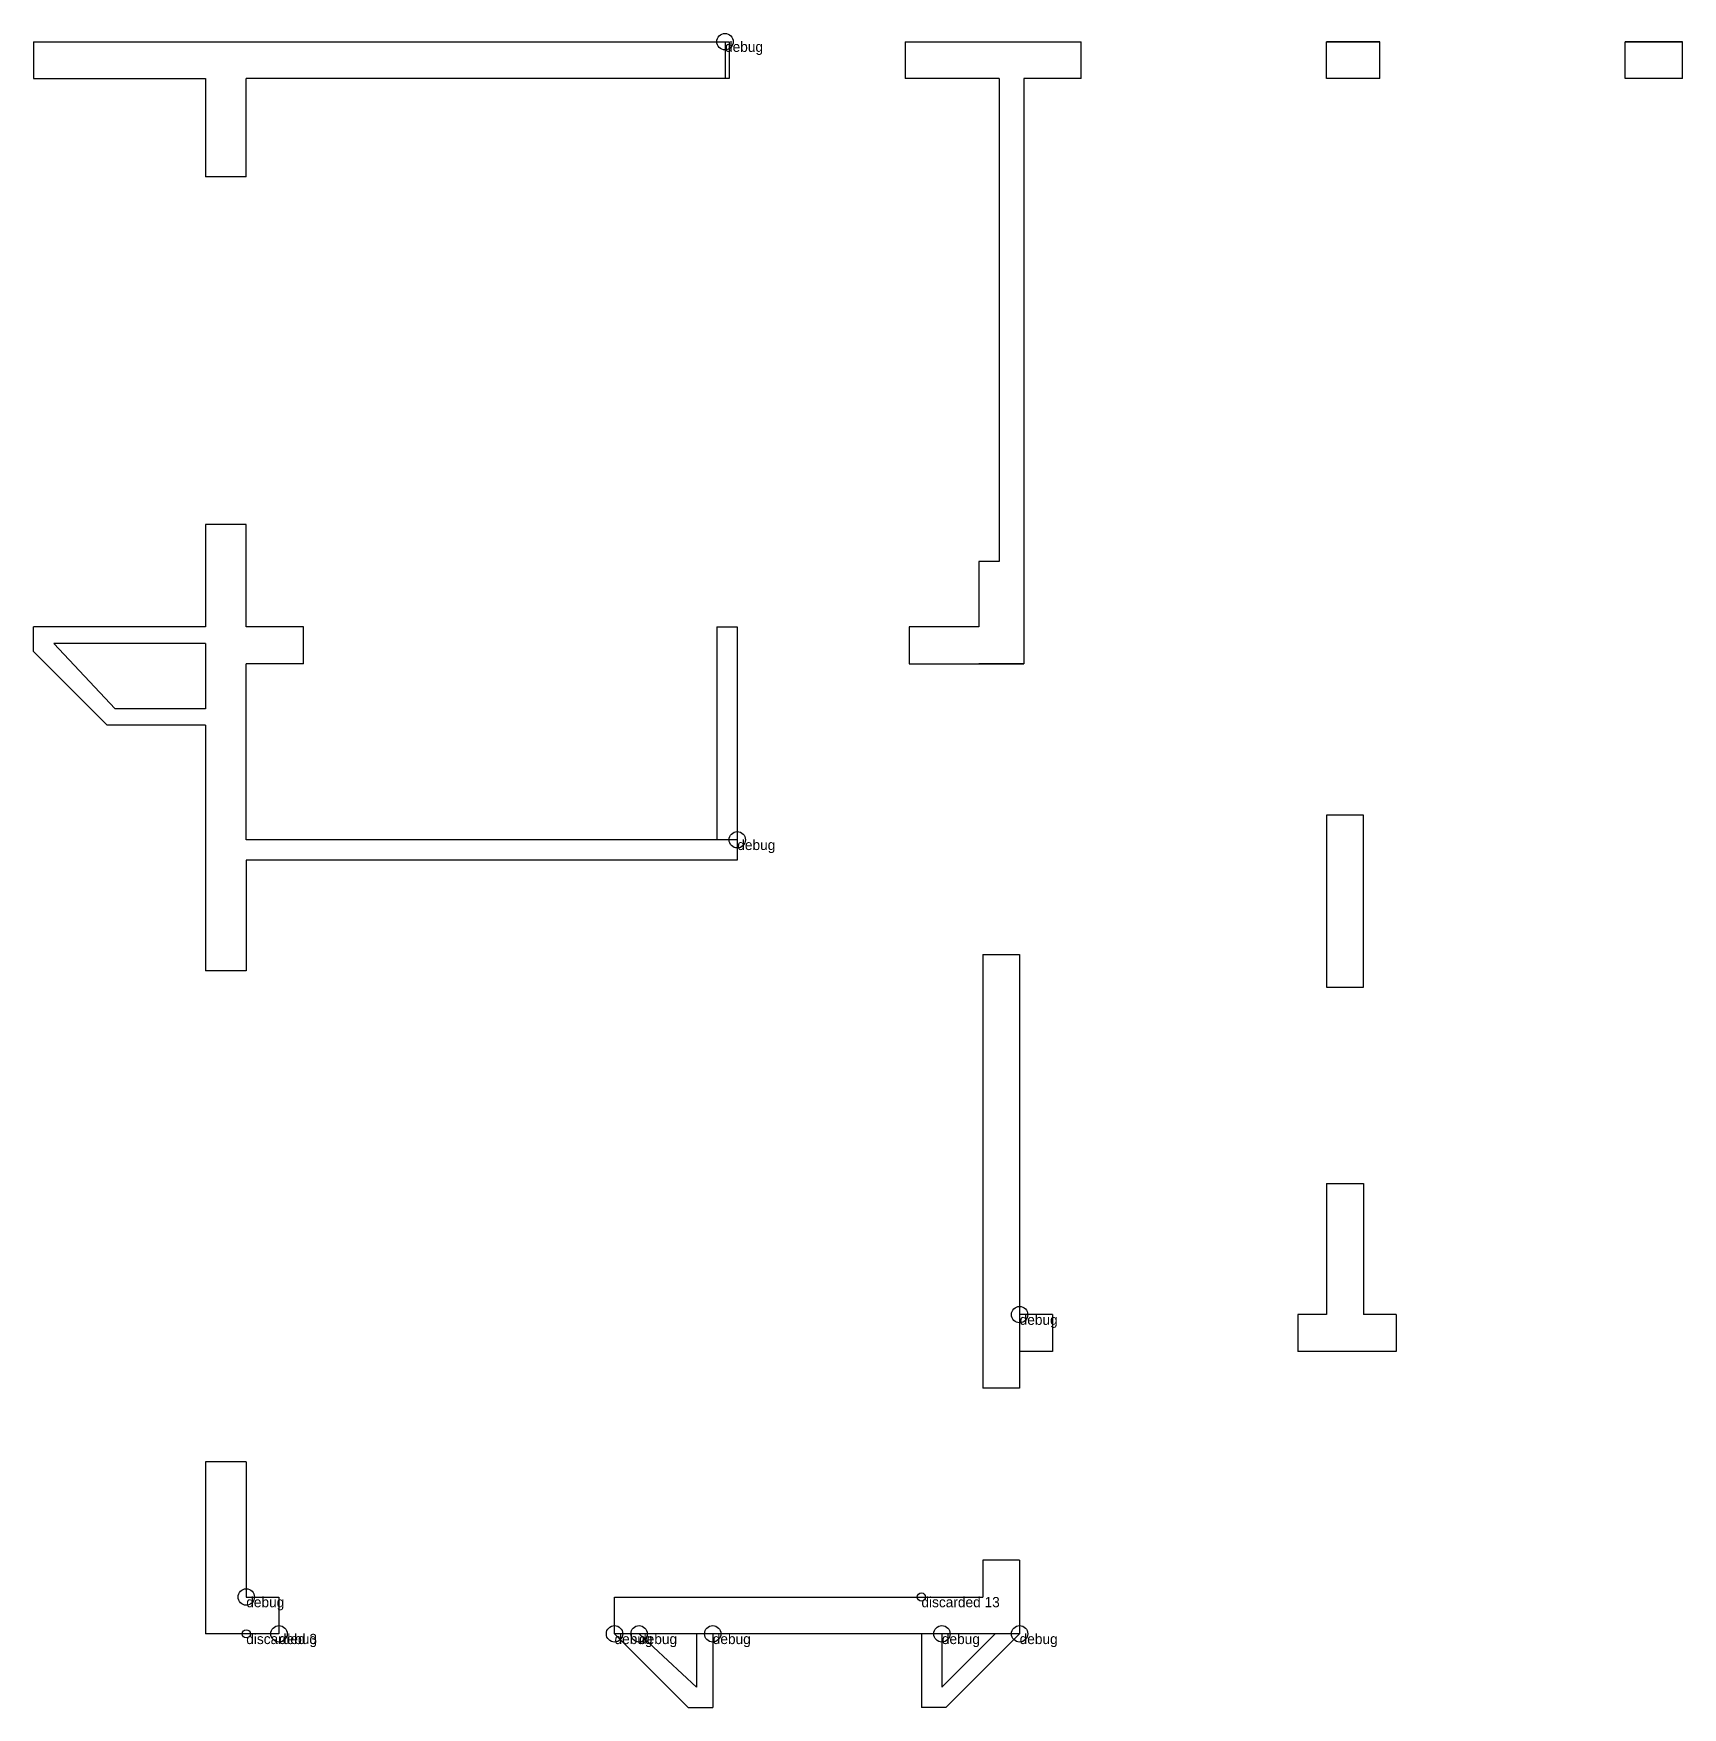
# Model space of a CAD drawing. Header units: metres. Extents: x 473 to 1409, y 566 to 1038.
# Drawn here: x 473 to 876, y 566 to 975 of the extents above; entities that cross this region are included whole.
import ezdxf

# ---------------------------------------------------------------- set-up
doc = ezdxf.new("R2010")
doc.units = ezdxf.units.M
doc.layers.add('WALL', color=7, linetype='Continuous')

msp = doc.modelspace()

# ---------------------------------------------------------------- texts
at = {"layer": 'debug', "char_height": 2.5, "attachment_point": 1}
for s, insert in [('debug', (642, 973)), ('debug', (645, 778)), ('debug', (714, 662)), ('debug', (525, 593)), ('debug', (525, 593)), ('discarded 13', (690, 593)), ('discarded 3', (525, 584)), ('debug', (533, 584)), ('debug', (533, 584)), ('debug', (615, 584)), ('debug', (621, 584)), ('debug', (639, 584)), ('debug', (695, 584)), ('debug', (714, 584))]:
    msp.add_mtext(s, dxfattribs=dict(at, insert=insert))

# ---------------------------------------------------------------- linework, layer by layer
at = {"layer": 'debug', "color": 2}
for centre in [(642, 973), (645, 778), (714, 662), (525, 593), (525, 593), (533, 584), (533, 584), (615, 584), (621, 584), (639, 584), (695, 584), (714, 584)]:
    msp.add_circle(centre, 2, dxfattribs=at)
at = {"layer": 'debug', "color": 4}
for centre in [(690, 593), (525, 584)]:
    msp.add_circle(centre, 1, dxfattribs=at)
at = {"layer": 'WALL'}
for p, q in [((473, 973), (643, 973)), ((473, 973), (473, 964)), ((642, 973), (642, 964)), ((643, 973), (643, 964)), ((686, 973), (729, 973)), ((686, 973), (686, 964)), ((729, 964), (729, 973)), ((789, 973), (802, 973)), ((789, 973), (802, 973)), ((802, 973), (789, 973)), ((789, 964), (789, 973)), ((802, 964), (802, 973)), ((862, 973), (876, 973)), ((862, 973), (876, 973)), ((876, 973), (862, 973)), ((862, 964), (862, 973)), ((876, 964), (876, 973)), ((473, 964), (515, 964)), ((515, 964), (515, 940)), ((643, 964), (525, 964)), ((525, 940), (525, 964)), ((709, 964), (686, 964)), ((709, 964), (709, 846)), ((729, 964), (715, 964)), ((715, 964), (715, 821)), ((802, 964), (789, 964)), ((802, 964), (789, 964)), ((802, 964), (789, 964)), ((876, 964), (862, 964)), ((876, 964), (862, 964)), ((876, 964), (862, 964)), ((525, 940), (515, 940)), ((525, 855), (515, 855)), ((515, 855), (515, 830)), ((525, 830), (525, 855)), ((704, 846), (704, 830)), ((709, 846), (704, 846)), ((515, 830), (473, 830)), ((473, 824), (473, 830)), ((539, 830), (525, 830)), ((539, 821), (539, 830)), ((640, 830), (640, 778)), ((640, 830), (645, 830)), ((645, 830), (645, 773)), ((704, 830), (687, 830)), ((687, 830), (687, 821)), ((491, 806), (473, 824)), ((493, 810), (478, 826)), ((515, 826), (478, 826)), ((515, 826), (515, 810)), ((525, 778), (525, 821)), ((539, 821), (525, 821)), ((687, 821), (715, 821)), ((715, 821), (704, 821)), ((515, 810), (493, 810)), ((515, 806), (491, 806)), ((515, 806), (515, 746)), ((515, 806), (515, 746)), ((798, 784), (789, 784)), ((789, 784), (789, 742)), ((798, 742), (798, 784)), ((645, 778), (525, 778)), ((525, 773), (525, 746)), ((645, 773), (525, 773)), ((525, 773), (525, 746)), ((705, 750), (705, 644)), ((705, 750), (714, 750)), ((714, 750), (714, 644)), ((525, 746), (515, 746)), ((525, 746), (515, 746)), ((789, 742), (798, 742)), ((789, 694), (789, 662)), ((789, 694), (798, 694)), ((798, 694), (798, 662)), ((722, 662), (714, 662)), ((722, 662), (722, 653)), ((789, 662), (782, 662)), ((782, 662), (782, 653)), ((806, 662), (798, 662)), ((806, 662), (806, 653)), ((722, 653), (714, 653)), ((806, 653), (782, 653)), ((714, 644), (705, 644)), ((515, 626), (515, 584)), ((515, 626), (515, 584)), ((525, 626), (515, 626)), ((525, 626), (525, 593)), ((705, 602), (705, 593)), ((714, 602), (705, 602)), ((714, 602), (714, 584)), ((525, 593), (533, 593)), ((533, 593), (533, 584)), ((615, 584), (615, 593)), ((615, 593), (690, 593)), ((690, 593), (705, 593)), ((525, 584), (515, 584)), ((525, 584), (515, 584)), ((533, 584), (525, 584)), ((714, 584), (615, 584)), ((615, 584), (633, 566)), ((621, 584), (635, 571)), ((635, 584), (635, 571)), ((639, 584), (639, 566)), ((690, 584), (690, 566)), ((708, 584), (695, 571)), ((695, 584), (695, 571)), ((714, 584), (696, 566)), ((633, 566), (639, 566)), ((696, 566), (690, 566))]:
    msp.add_line(p, q, dxfattribs=at)

msp.set_redraw_order([(e.dxf.handle, doc.entitydb.next_handle()) for e in msp.query("TEXT MTEXT ATTDEF DIMENSION ARC_DIMENSION")])  # texts and dimensions are drawn at this point

doc.saveas('drawing.dxf')
